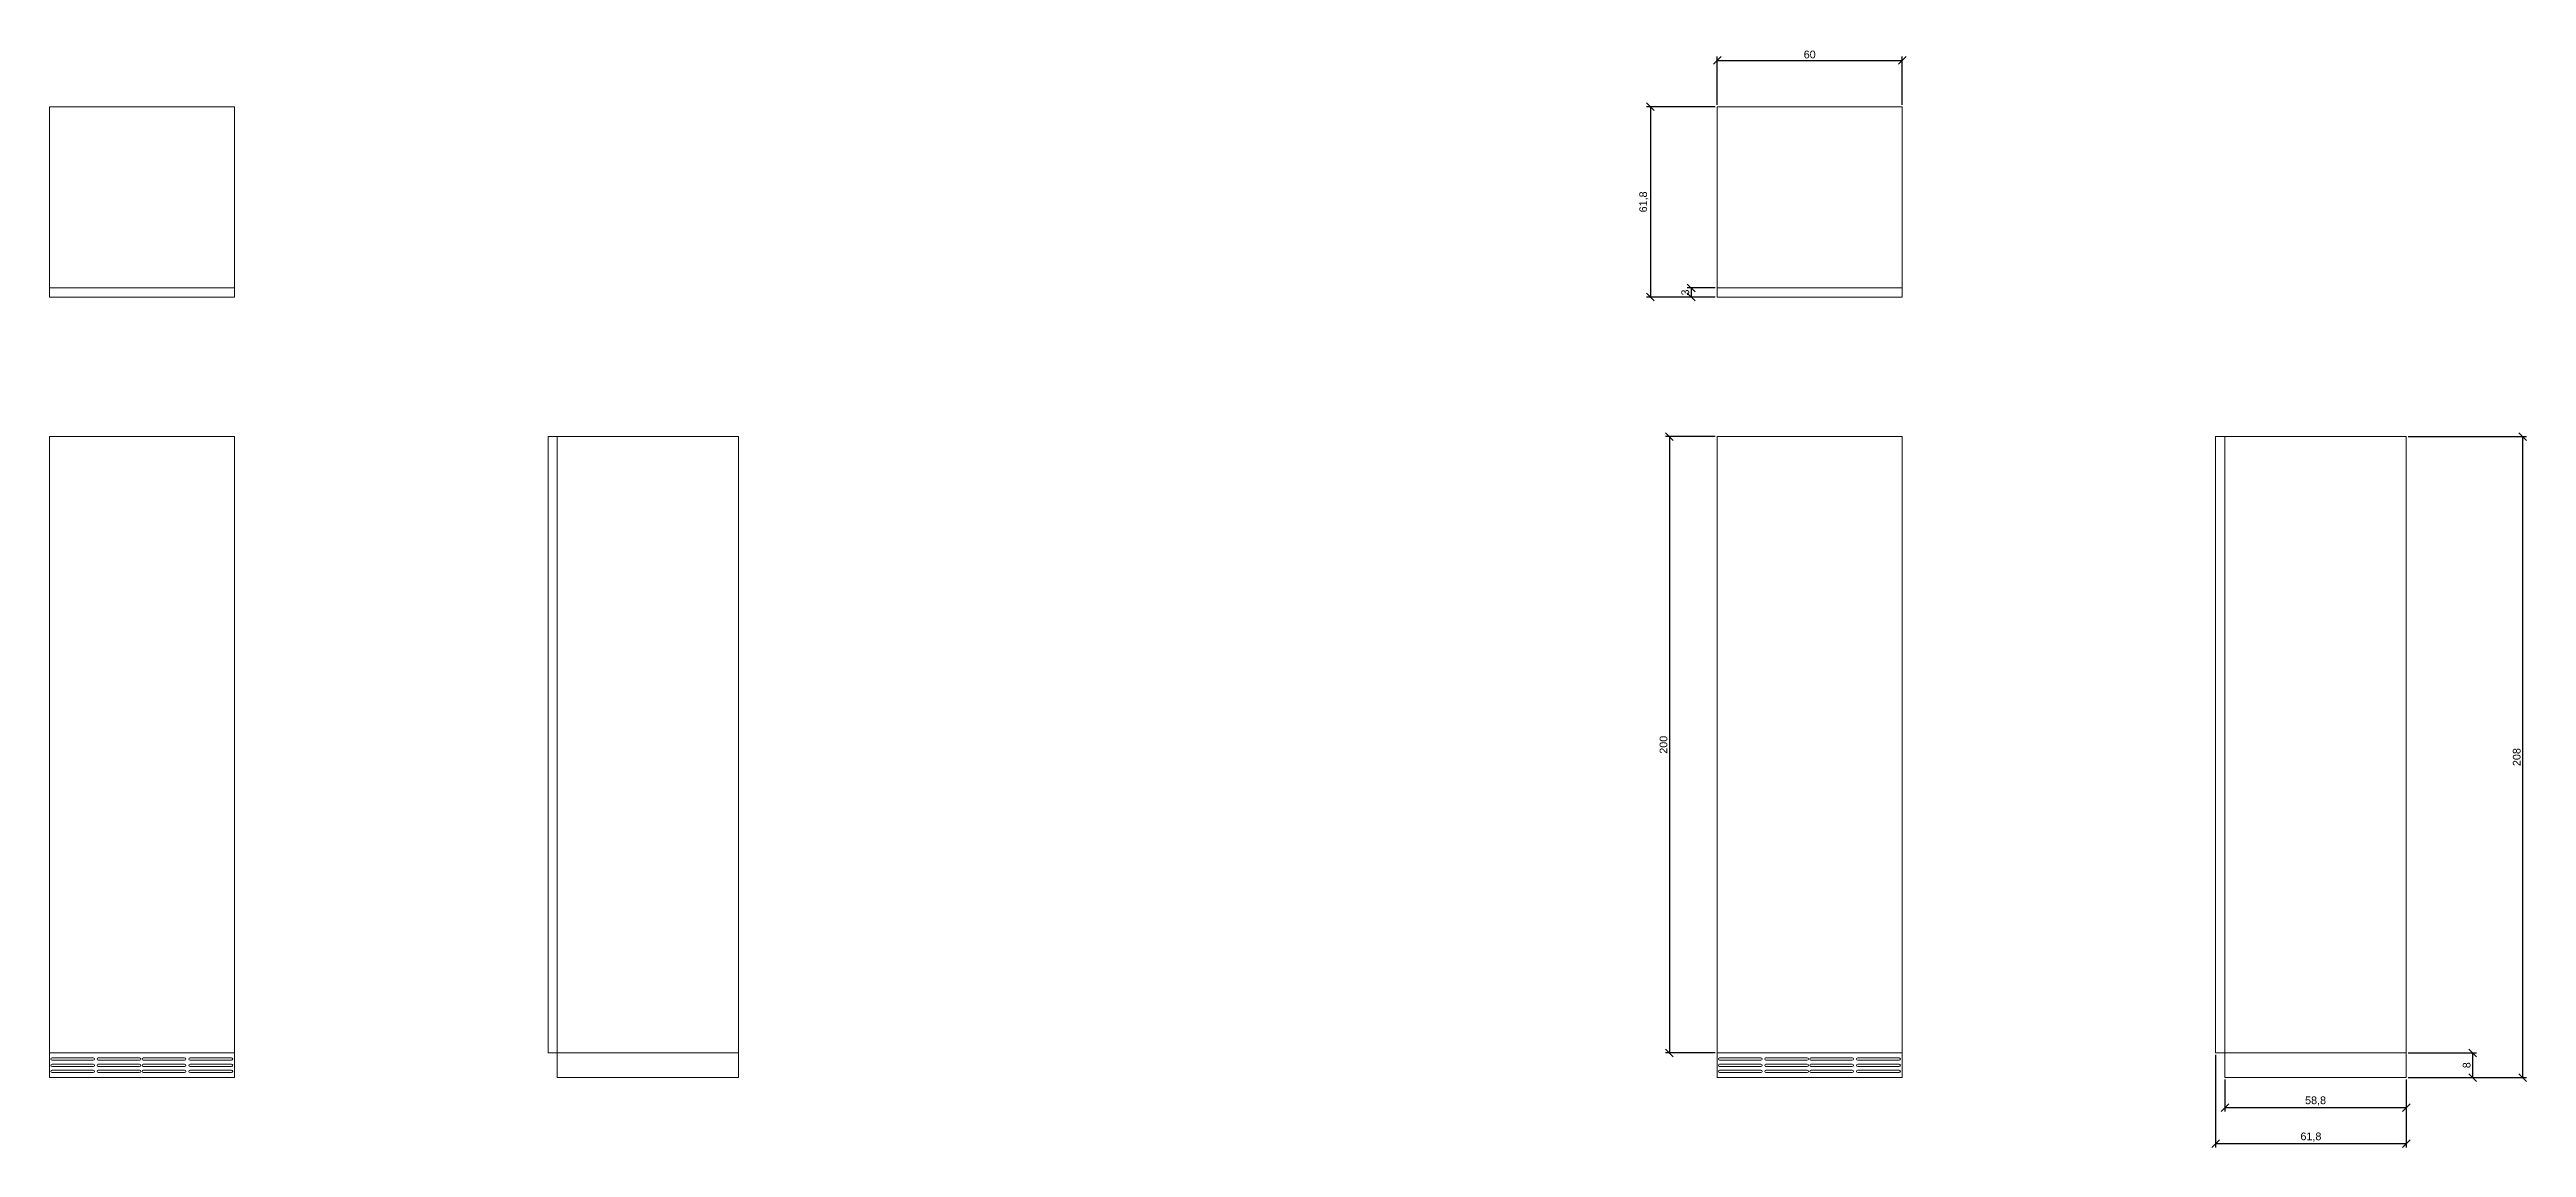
# Model space of a CAD drawing. Header units: millimetres. Extents: x 3165 to 4318, y 1418 to 1774.
# Drawn here: x 3165 to 3969, y 1418 to 1774 of the extents above; entities that cross this region are included whole.
import ezdxf

# ---------------------------------------------------------------- set-up
doc = ezdxf.new("R2010")
doc.units = ezdxf.units.MM
for name, color, linetype, lineweight in [('L_OGGETTI', 7, 'Continuous', 20), ('L_PIANTA PROSP', 7, 'Continuous', 20), ('L_QUOTE', 7, 'Continuous', 0)]:
    doc.layers.add(name, color=color, linetype=linetype, lineweight=lineweight)
doc.styles.get("Standard").update_dxf_attribs({"font": 'arial.ttf'})
doc.dimstyles.new('ISO-25', dxfattribs={"dimtxt": 2.5, "dimasz": 2.5, "dimexe": 1.25, "dimexo": 0.625, "dimtad": 1, "dimtxsty": 'Standard', "dimcen": 2.5, "dimadec": 0, "dimazin": 0, "dimtfac": 1, "dimtmove": 0, "dimatfit": 3, "dimfxl": 1, "dimarcsym": 0})

msp = doc.modelspace()

# ---------------------------------------------------------------- blocks, each defined once
blk = doc.blocks.new('_Oblique')
at = {"color": 0, "linetype": 'ByBlock', "lineweight": -2}
blk.add_line((-0.5, -0.5), (0.5, 0.5), dxfattribs=at)
blk = doc.blocks.new('*D6')
at = {"layer": 'Defpoints', "color": 0, "transparency": 16777216}
for p in [(3766.07, 1770.77), (3706.07, 1755.75), (3766.07, 1755.75)]:
    blk.add_point(p, dxfattribs=at)
at = {"layer": 'L_QUOTE', "color": 0, "lineweight": -2, "transparency": 16777216}
for p, q in [((3706.07, 1756.38), (3706.07, 1772.02)), ((3706.07, 1770.77), (3766.07, 1770.77)), ((3766.07, 1756.38), (3766.07, 1772.02))]:
    blk.add_line(p, q, dxfattribs=at)
at = {"layer": 'L_QUOTE', "color": 0, "lineweight": -2, "transparency": 16777216, "xscale": 2.5, "yscale": 2.5, "zscale": 2.5, "rotation": 180}
blk.add_blockref('_Oblique', (3706.07, 1770.77), dxfattribs=at)
at = {"layer": 'L_QUOTE', "color": 0, "lineweight": -2, "transparency": 16777216, "xscale": 2.5, "yscale": 2.5, "zscale": 2.5}
blk.add_blockref('_Oblique', (3766.07, 1770.77), dxfattribs=at)
at = {"layer": 'L_QUOTE', "color": 0, "transparency": 16777216, "insert": (3736.07, 1772.67), "char_height": 2.5, "attachment_point": 5}
blk.add_mtext('60', dxfattribs=at)
blk = doc.blocks.new('*D7')
at = {"layer": 'Defpoints', "color": 0, "transparency": 16777216}
for p in [(3706.07, 1755.75), (3684.41, 1693.95), (3706.07, 1693.95)]:
    blk.add_point(p, dxfattribs=at)
at = {"layer": 'L_QUOTE', "color": 0, "lineweight": -2, "transparency": 16777216}
for p, q in [((3705.44, 1755.75), (3683.16, 1755.75)), ((3684.41, 1755.75), (3684.41, 1693.95)), ((3705.44, 1693.95), (3683.16, 1693.95))]:
    blk.add_line(p, q, dxfattribs=at)
at = {"layer": 'L_QUOTE', "color": 0, "lineweight": -2, "transparency": 16777216, "xscale": 2.5, "yscale": 2.5, "zscale": 2.5}
for p, rotation in [((3684.41, 1755.75), 90), ((3684.41, 1693.95), 270)]:
    blk.add_blockref('_Oblique', p, dxfattribs=dict(at, rotation=rotation))
at = {"layer": 'L_QUOTE', "color": 0, "transparency": 16777216, "insert": (3682.29, 1724.85), "char_height": 2.5, "attachment_point": 5, "rotation": 90}
blk.add_mtext('61,8', dxfattribs=at)
blk = doc.blocks.new('*D8')
at = {"layer": 'Defpoints', "color": 0, "transparency": 16777216}
for p in [(3706.07, 1696.95), (3697.63, 1693.95), (3706.07, 1693.95)]:
    blk.add_point(p, dxfattribs=at)
at = {"layer": 'L_QUOTE', "color": 0, "lineweight": -2, "transparency": 16777216}
for p, q in [((3705.44, 1696.95), (3696.38, 1696.95)), ((3697.63, 1696.95), (3697.63, 1693.95)), ((3705.44, 1693.95), (3696.38, 1693.95))]:
    blk.add_line(p, q, dxfattribs=at)
at = {"layer": 'L_QUOTE', "color": 0, "lineweight": -2, "transparency": 16777216, "xscale": 2.5, "yscale": 2.5, "zscale": 2.5}
for p, rotation in [((3697.63, 1696.95), 90), ((3697.63, 1693.95), 270)]:
    blk.add_blockref('_Oblique', p, dxfattribs=dict(at, rotation=rotation))
at = {"layer": 'L_QUOTE', "color": 0, "transparency": 16777216, "insert": (3695.73, 1695.45), "char_height": 2.5, "attachment_point": 5, "rotation": 90}
blk.add_mtext('3', dxfattribs=at)
blk = doc.blocks.new('*D9')
at = {"layer": 'Defpoints', "color": 0, "transparency": 16777216}
for p in [(3706.07, 1648.68), (3690.56, 1448.68), (3706.07, 1448.68)]:
    blk.add_point(p, dxfattribs=at)
at = {"layer": 'L_QUOTE', "color": 0, "lineweight": -2, "transparency": 16777216}
for p, q in [((3705.44, 1648.68), (3689.31, 1648.68)), ((3690.56, 1648.68), (3690.56, 1448.68)), ((3705.44, 1448.68), (3689.31, 1448.68))]:
    blk.add_line(p, q, dxfattribs=at)
at = {"layer": 'L_QUOTE', "color": 0, "lineweight": -2, "transparency": 16777216, "xscale": 2.5, "yscale": 2.5, "zscale": 2.5}
for p, rotation in [((3690.56, 1648.68), 90), ((3690.56, 1448.68), 270)]:
    blk.add_blockref('_Oblique', p, dxfattribs=dict(at, rotation=rotation))
at = {"layer": 'L_QUOTE', "color": 0, "transparency": 16777216, "insert": (3688.66, 1548.68), "char_height": 2.5, "attachment_point": 5, "rotation": 90}
blk.add_mtext('200', dxfattribs=at)
blk = doc.blocks.new('*D11')
at = {"layer": 'Defpoints', "color": 0, "transparency": 16777216}
for p in [(3929.53, 1648.68), (3929.53, 1440.68), (3967.28, 1440.68)]:
    blk.add_point(p, dxfattribs=at)
at = {"layer": 'L_QUOTE', "color": 0, "lineweight": -2, "transparency": 16777216}
for p, q in [((3930.16, 1648.68), (3968.53, 1648.68)), ((3967.28, 1648.68), (3967.28, 1440.68)), ((3930.16, 1440.68), (3968.53, 1440.68))]:
    blk.add_line(p, q, dxfattribs=at)
at = {"layer": 'L_QUOTE', "color": 0, "lineweight": -2, "transparency": 16777216, "xscale": 2.5, "yscale": 2.5, "zscale": 2.5}
for p, rotation in [((3967.28, 1648.68), 90), ((3967.28, 1440.68), 270)]:
    blk.add_blockref('_Oblique', p, dxfattribs=dict(at, rotation=rotation))
at = {"layer": 'L_QUOTE', "color": 0, "transparency": 16777216, "insert": (3965.38, 1544.68), "char_height": 2.5, "attachment_point": 5, "rotation": 90}
blk.add_mtext('208', dxfattribs=at)
blk = doc.blocks.new('*D12')
at = {"layer": 'Defpoints', "color": 0, "transparency": 16777216}
for p in [(3929.53, 1448.68), (3929.53, 1440.68), (3951.06, 1440.68)]:
    blk.add_point(p, dxfattribs=at)
at = {"layer": 'L_QUOTE', "color": 0, "lineweight": -2, "transparency": 16777216}
for p, q in [((3930.16, 1448.68), (3952.31, 1448.68)), ((3951.06, 1448.68), (3951.06, 1440.68)), ((3930.16, 1440.68), (3952.31, 1440.68))]:
    blk.add_line(p, q, dxfattribs=at)
at = {"layer": 'L_QUOTE', "color": 0, "lineweight": -2, "transparency": 16777216, "xscale": 2.5, "yscale": 2.5, "zscale": 2.5}
for p, rotation in [((3951.06, 1448.68), 90), ((3951.06, 1440.68), 270)]:
    blk.add_blockref('_Oblique', p, dxfattribs=dict(at, rotation=rotation))
at = {"layer": 'L_QUOTE', "color": 0, "transparency": 16777216, "insert": (3949.15, 1444.68), "char_height": 2.5, "attachment_point": 5, "rotation": 90}
blk.add_mtext('8', dxfattribs=at)
blk = doc.blocks.new('*D13')
at = {"layer": 'Defpoints', "color": 0, "transparency": 16777216}
for p in [(3870.73, 1440.68), (3929.53, 1440.68), (3929.53, 1430.93)]:
    blk.add_point(p, dxfattribs=at)
at = {"layer": 'L_QUOTE', "color": 0, "lineweight": -2, "transparency": 16777216}
for p, q in [((3870.73, 1440.06), (3870.73, 1429.68)), ((3929.53, 1440.06), (3929.53, 1429.68)), ((3870.73, 1430.93), (3929.53, 1430.93))]:
    blk.add_line(p, q, dxfattribs=at)
at = {"layer": 'L_QUOTE', "color": 0, "lineweight": -2, "transparency": 16777216, "xscale": 2.5, "yscale": 2.5, "zscale": 2.5, "rotation": 180}
blk.add_blockref('_Oblique', (3870.73, 1430.93), dxfattribs=at)
at = {"layer": 'L_QUOTE', "color": 0, "lineweight": -2, "transparency": 16777216, "xscale": 2.5, "yscale": 2.5, "zscale": 2.5}
blk.add_blockref('_Oblique', (3929.53, 1430.93), dxfattribs=at)
at = {"layer": 'L_QUOTE', "color": 0, "transparency": 16777216, "insert": (3900.13, 1433.06), "char_height": 2.5, "attachment_point": 5}
blk.add_mtext('58,8', dxfattribs=at)
blk = doc.blocks.new('*D14')
at = {"layer": 'Defpoints', "color": 0, "transparency": 16777216}
for p in [(3867.73, 1448.68), (3929.53, 1440.68), (3929.53, 1419.23)]:
    blk.add_point(p, dxfattribs=at)
at = {"layer": 'L_QUOTE', "color": 0, "lineweight": -2, "transparency": 16777216}
for p, q in [((3867.73, 1448.06), (3867.73, 1417.98)), ((3929.53, 1440.06), (3929.53, 1417.98)), ((3867.73, 1419.23), (3929.53, 1419.23))]:
    blk.add_line(p, q, dxfattribs=at)
at = {"layer": 'L_QUOTE', "color": 0, "lineweight": -2, "transparency": 16777216, "xscale": 2.5, "yscale": 2.5, "zscale": 2.5, "rotation": 180}
blk.add_blockref('_Oblique', (3867.73, 1419.23), dxfattribs=at)
at = {"layer": 'L_QUOTE', "color": 0, "lineweight": -2, "transparency": 16777216, "xscale": 2.5, "yscale": 2.5, "zscale": 2.5}
blk.add_blockref('_Oblique', (3929.53, 1419.23), dxfattribs=at)
at = {"layer": 'L_QUOTE', "color": 0, "transparency": 16777216, "insert": (3898.63, 1421.35), "char_height": 2.5, "attachment_point": 5}
blk.add_mtext('61,8', dxfattribs=at)

# ---------------------------------------------------------------- dimensions: what is measured, and where the dimension line sits
at = {"layer": 'L_QUOTE'}
for base, p1, p2, picture, middle in [((3766.069, 1770.769), (3706.069, 1755.753), (3766.069, 1755.753), '*D6', (3736.069, 1772.67)), ((3929.533, 1419.226), (3867.733, 1448.684), (3929.533, 1440.684), '*D14', (3898.633, 1421.353)), ((3929.533, 1430.934), (3870.733, 1440.684), (3929.533, 1440.684), '*D13', (3900.133, 1433.061))]:
    dim = msp.add_linear_dim(base=base, p1=p1, p2=p2, dimstyle='ISO-25', override={"dimblk1": 'Oblique', "dimblk2": 'Oblique', "dimsah": 1}, dxfattribs=at)
    dim.commit()
    dim.dimension.update_dxf_attribs({"geometry": picture, "text_midpoint": middle})
for base, p1, p2, picture, middle in [((3684.414, 1693.953), (3706.069, 1755.753), (3706.069, 1693.953), '*D7', (3682.287, 1724.853)), ((3697.634, 1693.953), (3706.069, 1696.953), (3706.069, 1693.953), '*D8', (3695.732, 1695.453)), ((3690.563, 1448.684), (3706.069, 1648.684), (3706.069, 1448.684), '*D9', (3688.662, 1548.684)), ((3967.281, 1440.684), (3929.533, 1648.684), (3929.533, 1440.684), '*D11', (3965.379, 1544.684)), ((3951.055, 1440.684), (3929.533, 1448.684), (3929.533, 1440.684), '*D12', (3949.154, 1444.684))]:
    dim = msp.add_linear_dim(base=base, p1=p1, p2=p2, angle=90, dimstyle='ISO-25', override={"dimblk1": 'Oblique', "dimblk2": 'Oblique', "dimsah": 1}, dxfattribs=at)
    dim.commit()
    dim.dimension.update_dxf_attribs({"geometry": picture, "text_midpoint": middle})

# ---------------------------------------------------------------- linework, layer by layer
at = {"layer": 'L_OGGETTI'}
for p, q in [((3706.069, 1693.953), (3706.069, 1755.753)), ((3766.069, 1755.753), (3706.069, 1755.753)), ((3766.069, 1693.953), (3766.069, 1755.753)), ((3766.069, 1693.953), (3766.069, 1755.753)), ((3706.069, 1693.953), (3706.069, 1696.953)), ((3706.069, 1696.953), (3766.069, 1696.953)), ((3706.069, 1693.953), (3766.069, 1693.953)), ((3706.069, 1648.684), (3766.069, 1648.684)), ((3706.069, 1440.684), (3706.069, 1648.684)), ((3766.069, 1648.684), (3766.069, 1440.684)), ((3867.733, 1648.684), (3929.533, 1648.684)), ((3867.733, 1648.684), (3867.733, 1448.684)), ((3867.733, 1648.684), (3870.733, 1648.684)), ((3870.733, 1648.684), (3870.733, 1440.684)), ((3929.533, 1440.684), (3929.533, 1648.684)), ((3766.069, 1448.684), (3706.069, 1448.684)), ((3706.868, 1447.065), (3720.268, 1447.065)), ((3706.868, 1446.265), (3720.268, 1446.265)), ((3721.868, 1447.065), (3735.268, 1447.065)), ((3721.868, 1446.265), (3735.268, 1446.265)), ((3736.468, 1447.065), (3749.868, 1447.065)), ((3736.468, 1446.265), (3749.868, 1446.265)), ((3751.668, 1447.065), (3765.068, 1447.065)), ((3751.668, 1446.265), (3765.068, 1446.265)), ((3766.069, 1440.684), (3766.069, 1448.684)), ((3867.733, 1448.684), (3892.716, 1448.684)), ((3892.716, 1448.684), (3929.533, 1448.684)), ((3766.069, 1440.684), (3706.069, 1440.684)), ((3766.069, 1440.684), (3706.069, 1440.684)), ((3706.069, 1440.684), (3706.469, 1440.684)), ((3706.868, 1445.065), (3720.268, 1445.065)), ((3706.868, 1444.265), (3720.268, 1444.265)), ((3706.868, 1443.065), (3720.268, 1443.065)), ((3706.868, 1442.265), (3720.268, 1442.265)), ((3721.868, 1445.065), (3735.268, 1445.065)), ((3721.868, 1444.265), (3735.268, 1444.265)), ((3721.868, 1443.065), (3735.268, 1443.065)), ((3721.868, 1442.265), (3735.268, 1442.265)), ((3736.468, 1445.065), (3749.868, 1445.065)), ((3736.468, 1444.265), (3749.868, 1444.265)), ((3736.468, 1443.065), (3749.868, 1443.065)), ((3736.468, 1442.265), (3749.868, 1442.265)), ((3751.668, 1445.065), (3765.068, 1445.065)), ((3751.668, 1444.265), (3765.068, 1444.265)), ((3751.668, 1443.065), (3765.068, 1443.065)), ((3751.668, 1442.265), (3765.068, 1442.265)), ((3870.733, 1440.684), (3901.322, 1440.684)), ((3870.733, 1440.684), (3929.533, 1440.684))]:
    msp.add_line(p, q, dxfattribs=at)
for centre, start, end in [((3706.868, 1446.665), 90, 270), ((3720.268, 1446.665), 270, 90), ((3721.868, 1446.665), 90, 270), ((3735.268, 1446.665), 270, 90), ((3736.468, 1446.665), 90, 270), ((3749.868, 1446.665), 270, 90), ((3751.668, 1446.665), 90, 270), ((3765.068, 1446.665), 270, 90), ((3706.868, 1444.665), 90, 270), ((3706.868, 1442.665), 90, 270), ((3720.268, 1444.665), 270, 90), ((3720.268, 1442.665), 270, 90), ((3721.868, 1444.665), 90, 270), ((3721.868, 1442.665), 90, 270), ((3735.268, 1444.665), 270, 90), ((3735.268, 1442.665), 270, 90), ((3736.468, 1444.665), 90, 270), ((3736.468, 1442.665), 90, 270), ((3749.868, 1444.665), 270, 90), ((3749.868, 1442.665), 270, 90), ((3751.668, 1444.665), 90, 270), ((3751.668, 1442.665), 90, 270), ((3765.068, 1444.665), 270, 90), ((3765.068, 1442.665), 270, 90)]:
    msp.add_arc(centre, 0.4, start, end, dxfattribs=at)
at = {"layer": 'L_PIANTA PROSP'}
for p, q in [((3165.218, 1693.953), (3165.218, 1755.753)), ((3225.218, 1755.753), (3165.218, 1755.753)), ((3225.218, 1693.953), (3225.218, 1755.753)), ((3225.218, 1693.953), (3225.218, 1755.753)), ((3165.218, 1693.953), (3165.218, 1696.953)), ((3165.218, 1696.953), (3225.218, 1696.953)), ((3165.218, 1693.953), (3225.218, 1693.953)), ((3165.218, 1648.684), (3225.218, 1648.684)), ((3165.218, 1440.684), (3165.218, 1648.684)), ((3225.218, 1648.684), (3225.218, 1440.684)), ((3326.883, 1648.684), (3388.683, 1648.684)), ((3326.883, 1648.684), (3326.883, 1448.684)), ((3326.883, 1648.684), (3329.883, 1648.684)), ((3329.883, 1648.684), (3329.883, 1440.684)), ((3388.683, 1440.684), (3388.683, 1648.684)), ((3225.218, 1448.684), (3165.218, 1448.684)), ((3166.018, 1447.065), (3179.418, 1447.065)), ((3166.018, 1446.265), (3179.418, 1446.265)), ((3181.018, 1447.065), (3194.418, 1447.065)), ((3181.018, 1446.265), (3194.418, 1446.265)), ((3195.618, 1447.065), (3209.018, 1447.065)), ((3195.618, 1446.265), (3209.018, 1446.265)), ((3210.818, 1447.065), (3224.218, 1447.065)), ((3210.818, 1446.265), (3224.218, 1446.265)), ((3225.218, 1440.684), (3225.218, 1448.684)), ((3326.883, 1448.684), (3351.866, 1448.684)), ((3351.866, 1448.684), (3388.683, 1448.684)), ((3225.218, 1440.684), (3165.218, 1440.684)), ((3225.218, 1440.684), (3165.218, 1440.684)), ((3165.218, 1440.684), (3165.618, 1440.684)), ((3166.018, 1445.065), (3179.418, 1445.065)), ((3166.018, 1444.265), (3179.418, 1444.265)), ((3166.018, 1443.065), (3179.418, 1443.065)), ((3166.018, 1442.265), (3179.418, 1442.265)), ((3181.018, 1445.065), (3194.418, 1445.065)), ((3181.018, 1444.265), (3194.418, 1444.265)), ((3181.018, 1443.065), (3194.418, 1443.065)), ((3181.018, 1442.265), (3194.418, 1442.265)), ((3195.618, 1445.065), (3209.018, 1445.065)), ((3195.618, 1444.265), (3209.018, 1444.265)), ((3195.618, 1443.065), (3209.018, 1443.065)), ((3195.618, 1442.265), (3209.018, 1442.265)), ((3210.818, 1445.065), (3224.218, 1445.065)), ((3210.818, 1444.265), (3224.218, 1444.265)), ((3210.818, 1443.065), (3224.218, 1443.065)), ((3210.818, 1442.265), (3224.218, 1442.265)), ((3329.883, 1440.684), (3360.471, 1440.684)), ((3329.883, 1440.684), (3388.683, 1440.684))]:
    msp.add_line(p, q, dxfattribs=at)
for centre, start, end in [((3166.018, 1446.665), 90, 270), ((3179.418, 1446.665), 270, 90), ((3181.018, 1446.665), 90, 270), ((3194.418, 1446.665), 270, 90), ((3195.618, 1446.665), 90, 270), ((3209.018, 1446.665), 270, 90), ((3210.818, 1446.665), 90, 270), ((3224.218, 1446.665), 270, 90), ((3166.018, 1444.665), 90, 270), ((3166.018, 1442.665), 90, 270), ((3179.418, 1444.665), 270, 90), ((3179.418, 1442.665), 270, 90), ((3181.018, 1444.665), 90, 270), ((3181.018, 1442.665), 90, 270), ((3194.418, 1444.665), 270, 90), ((3194.418, 1442.665), 270, 90), ((3195.618, 1444.665), 90, 270), ((3195.618, 1442.665), 90, 270), ((3209.018, 1444.665), 270, 90), ((3209.018, 1442.665), 270, 90), ((3210.818, 1444.665), 90, 270), ((3210.818, 1442.665), 90, 270), ((3224.218, 1444.665), 270, 90), ((3224.218, 1442.665), 270, 90)]:
    msp.add_arc(centre, 0.4, start, end, dxfattribs=at)

msp.set_redraw_order([(e.dxf.handle, doc.entitydb.next_handle()) for e in msp.query("TEXT MTEXT ATTDEF DIMENSION ARC_DIMENSION")])  # texts and dimensions are drawn at this point

doc.saveas('drawing.dxf')
